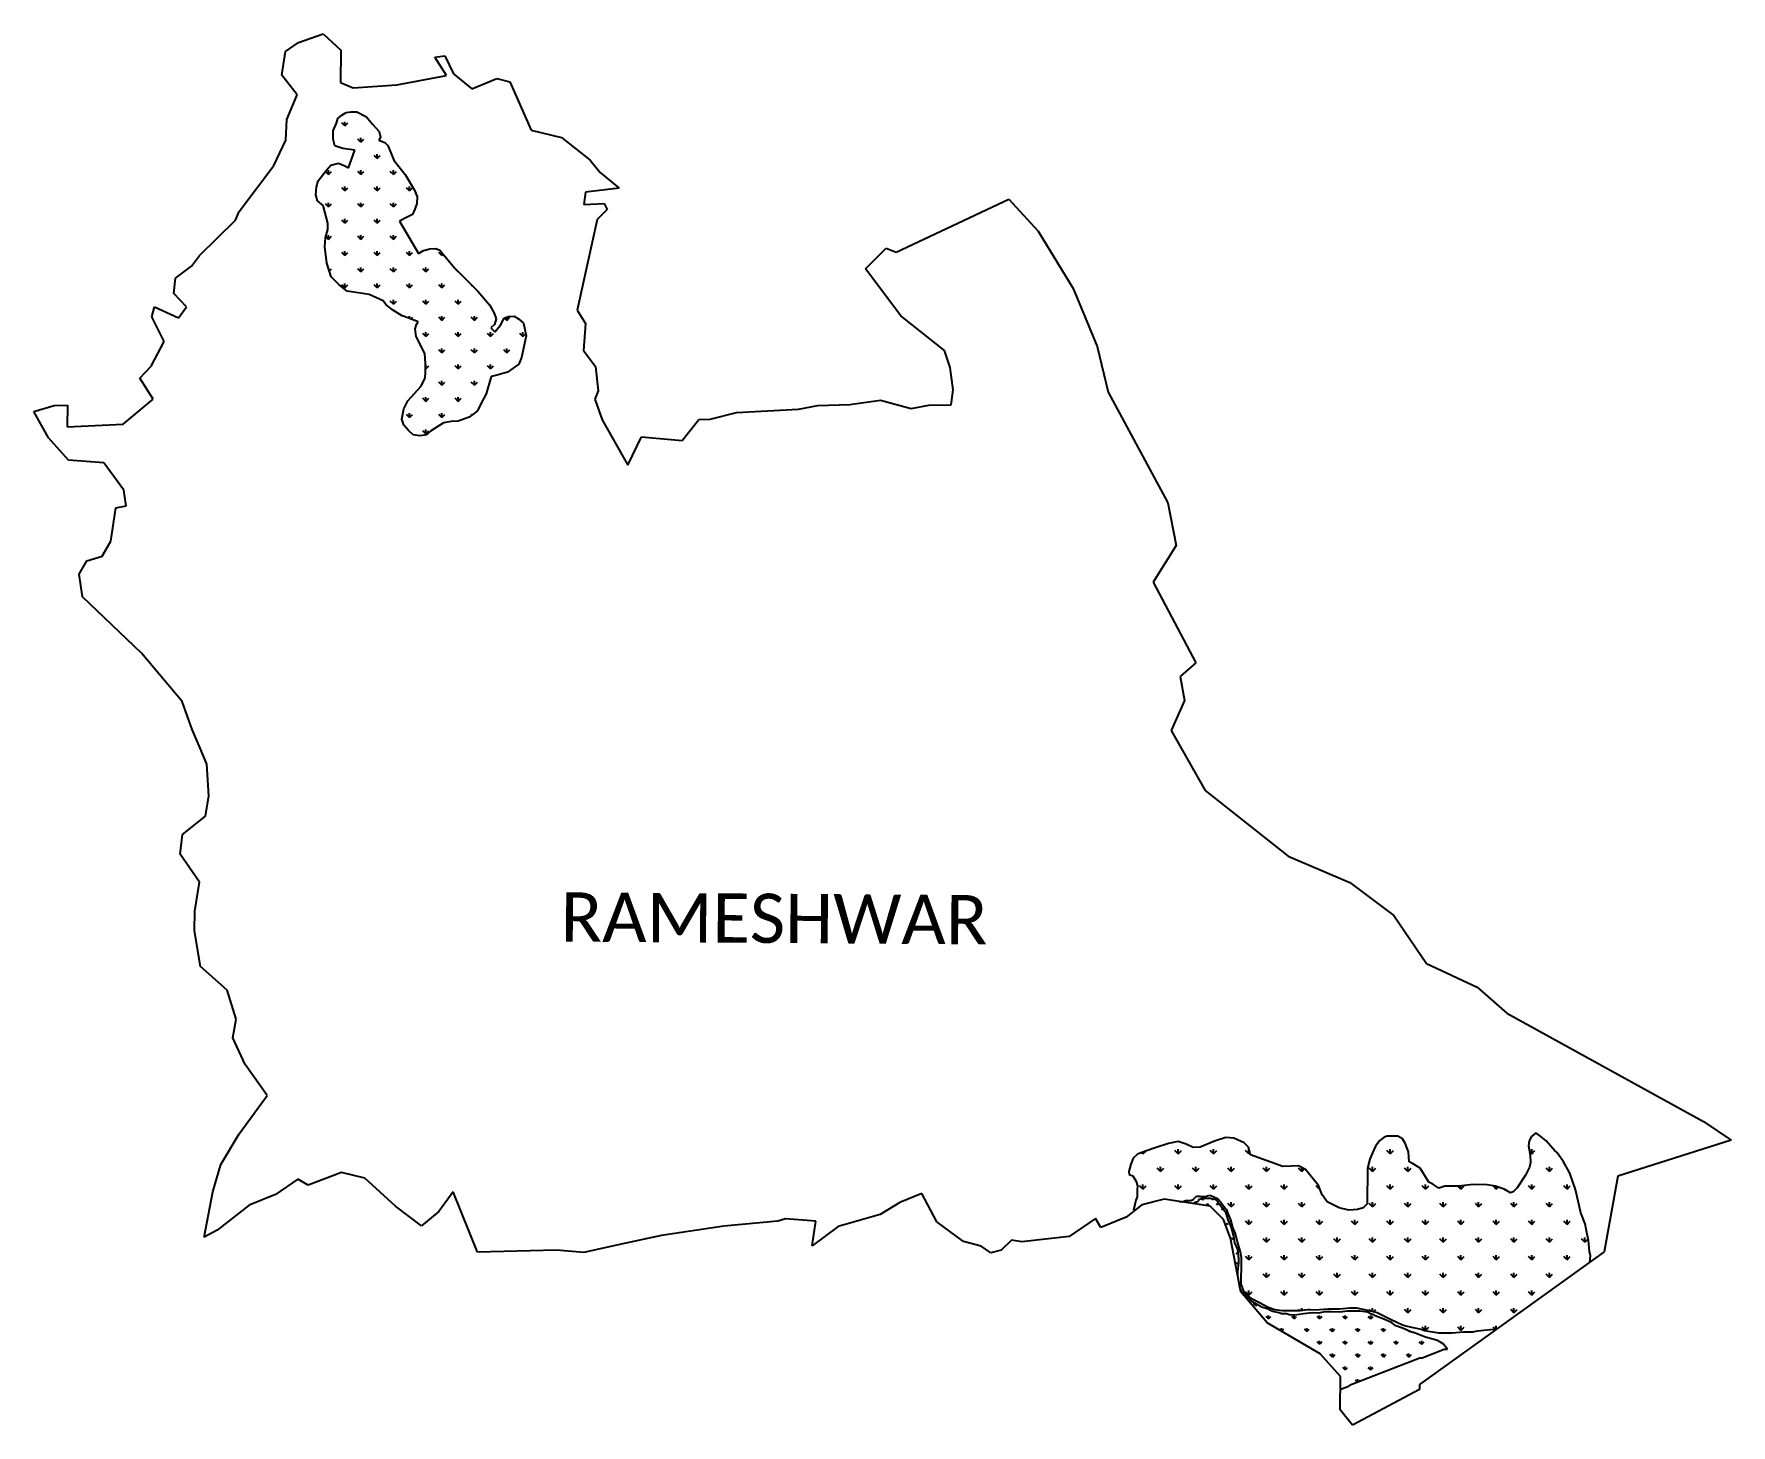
# Model space of a CAD drawing. Header units: metres. Extents: x 319749 to 325959, y 1825850 to 1830940.
import ezdxf

# ---------------------------------------------------------------- set-up
doc = ezdxf.new("R2010")
doc.units = ezdxf.units.M
doc.layers.add('MANGROOVES', color=112, linetype='Continuous')
doc.layers.add('VILLAGE NAME', color=250, linetype='Continuous')
doc.styles.add('MtXpl_Calibri', font='calibri.ttf')

msp = doc.modelspace()

# ---------------------------------------------------------------- texts
at = {"layer": 'VILLAGE NAME', "style": 'MtXpl_Calibri'}
msp.add_text('RAMESHWAR', height=180.34, rotation=359.61391, dxfattribs=at).set_placement((321675.2, 1827619.4))

# ---------------------------------------------------------------- linework, layer by layer
at = {"color": 3}
for p, q in [((320717.4, 1830909.1), (320807.1, 1830940.5)), ((320807.1, 1830940.5), (320872.1, 1830880.8)), ((320655.4, 1830789.3), (320669.5, 1830876.6)), ((320669.5, 1830876.6), (320717.4, 1830909.1)), ((320872.1, 1830880.8), (320870, 1830762.6)), ((321216.2, 1830855.2), (321252.7, 1830859.8)), ((321258.6, 1830788.4), (321216.2, 1830855.2)), ((321252.7, 1830859.8), (321284.1, 1830794.7)), ((321284.1, 1830794.7), (321351.4, 1830739.5)), ((320711.9, 1830717.2), (320655.4, 1830789.3)), ((320870, 1830762.6), (320916.4, 1830743.5)), ((320916.4, 1830743.5), (321076.2, 1830754.3)), ((321076.2, 1830754.3), (321258.6, 1830788.4)), ((321351.4, 1830739.5), (321442.8, 1830777.1)), ((321442.8, 1830777.1), (321489.7, 1830765.5)), ((321489.7, 1830765.5), (321568.3, 1830588.2)), ((320674.4, 1830627.2), (320711.9, 1830717.2)), ((320670.2, 1830551.5), (320674.4, 1830627.2)), ((320627.2, 1830459.3), (320670.2, 1830551.5)), ((321568.3, 1830588.2), (321679.4, 1830561.9)), ((321679.4, 1830561.9), (321784.1, 1830478.1)), ((320499.8, 1830290.3), (320627.2, 1830459.3)), ((321784.1, 1830478.1), (321821.2, 1830432.9)), ((321821.2, 1830432.9), (321890, 1830376.3)), ((321766.8, 1830361.2), (321760.7, 1830316.3)), ((321890, 1830376.3), (321766.8, 1830361.2)), ((321760.7, 1830316.3), (321834.7, 1830320)), ((321846.7, 1830298.1), (321809.5, 1830261.8)), ((321834.7, 1830320), (321846.7, 1830298.1)), ((322903.6, 1830141.5), (323316, 1830336)), ((323316, 1830336), (323423.2, 1830219.3)), ((320355, 1830129.8), (320486, 1830258.7)), ((320486, 1830258.7), (320499.8, 1830290.3)), ((321809.5, 1830261.8), (321736.2, 1829929.4)), ((323423.2, 1830219.3), (323551.3, 1830009.2)), ((320324.8, 1830090.7), (320355, 1830129.8)), ((322791.2, 1830081.1), (322867.5, 1830157)), ((322867.5, 1830157), (322903.6, 1830141.5)), ((320260.2, 1829990.8), (320267.4, 1830046.9)), ((320267.4, 1830046.9), (320324.8, 1830090.7)), ((322921.1, 1829909), (322791.2, 1830081.1)), ((320307.1, 1829942.1), (320260.2, 1829990.8)), ((323551.3, 1830009.2), (323638.9, 1829797.1)), ((320179.9, 1829904.9), (320190, 1829942.3)), ((320190, 1829942.3), (320278.1, 1829902.1)), ((320278.1, 1829902.1), (320307.1, 1829942.1)), ((321736.2, 1829929.4), (321766.5, 1829881.3)), ((320225.4, 1829814.9), (320179.9, 1829904.9)), ((321766.5, 1829881.3), (321760.2, 1829782.3)), ((323080.8, 1829781.7), (322921.1, 1829909)), ((320177.4, 1829724.7), (320225.4, 1829814.9)), ((323638.9, 1829797.1), (323679.5, 1829629.5)), ((321760.2, 1829782.3), (321803.6, 1829723.4)), ((323101.8, 1829720), (323080.8, 1829781.7)), ((320136.1, 1829681.1), (320177.4, 1829724.7)), ((320184.6, 1829603.7), (320136.1, 1829681.1)), ((321803.6, 1829723.4), (321813.5, 1829634.3)), ((323112.3, 1829638.8), (323101.8, 1829720)), ((321813.5, 1829634.3), (321801.1, 1829603.8)), ((323104.9, 1829583.8), (323112.3, 1829638.8)), ((323679.5, 1829629.5), (323898.3, 1829224.6)), ((319748.9, 1829559.5), (319823.2, 1829581.1)), ((319802, 1829462.2), (319748.9, 1829559.5)), ((319823.2, 1829581.1), (319871.6, 1829582.1)), ((319871.6, 1829582.1), (319870.2, 1829503.2)), ((320074.8, 1829512.9), (320184.6, 1829603.7)), ((321801.1, 1829603.8), (321828.5, 1829529)), ((322222.7, 1829530.6), (322319.3, 1829555.4)), ((322319.3, 1829555.4), (322546.9, 1829567.9)), ((322546.9, 1829567.9), (322617.4, 1829580.6)), ((322617.4, 1829580.6), (322733.8, 1829585)), ((322733.8, 1829585), (322846.7, 1829600.3)), ((322846.7, 1829600.3), (322958.4, 1829570.5)), ((322958.4, 1829570.5), (323023.3, 1829581.9)), ((323023.3, 1829581.9), (323104.9, 1829583.8)), ((319870.2, 1829503.2), (320074.8, 1829512.9)), ((321828.5, 1829529), (321922.3, 1829363.1)), ((322120.4, 1829452.7), (322181.1, 1829529.2)), ((322181.1, 1829529.2), (322222.7, 1829530.6)), ((319875.7, 1829381.2), (319802, 1829462.2)), ((321922.3, 1829363.1), (321971.3, 1829466.2)), ((321971.3, 1829466.2), (322120.4, 1829452.7)), ((320004.4, 1829371), (319875.7, 1829381.2)), ((320078, 1829271.2), (320004.4, 1829371)), ((320086.6, 1829213.3), (320078, 1829271.2)), ((320029.7, 1829084.1), (320048.1, 1829206.8)), ((320048.1, 1829206.8), (320086.6, 1829213.3)), ((323898.3, 1829224.6), (323928.4, 1829068.4)), ((319998.2, 1829029.4), (320029.7, 1829084.1)), ((323928.4, 1829068.4), (323843.5, 1828934.8)), ((319914.1, 1828964.3), (319942.3, 1829012.5)), ((319942.3, 1829012.5), (319998.2, 1829029.4)), ((319927.1, 1828880.9), (319914.1, 1828964.3)), ((323843.5, 1828934.8), (324000.6, 1828639.2)), ((320142.5, 1828674.3), (319927.1, 1828880.9)), ((320291.7, 1828497.6), (320142.5, 1828674.3)), ((324000.6, 1828639.2), (323943.1, 1828589.4)), ((323943.1, 1828589.4), (323959.2, 1828501.2)), ((320328.1, 1828395.6), (320291.7, 1828497.6)), ((323959.2, 1828501.2), (323909.7, 1828391.4)), ((320360.2, 1828318.8), (320328.1, 1828395.6)), ((323909.7, 1828391.4), (324034, 1828172.4)), ((320381.2, 1828268.9), (320360.2, 1828318.8)), ((320388.6, 1828153.1), (320381.2, 1828268.9)), ((320376.5, 1828077.9), (320388.6, 1828153.1)), ((324034, 1828172.4), (324338.3, 1827931.7)), ((320292.5, 1828011.4), (320376.5, 1828077.9)), ((320283.9, 1827939.7), (320292.5, 1828011.4)), ((320354.9, 1827836.9), (320283.9, 1827939.7)), ((324338.3, 1827931.7), (324564, 1827835.8)), ((320337.7, 1827730.9), (320354.9, 1827836.9)), ((324564, 1827835.8), (324724.3, 1827714.4)), ((320336, 1827659), (320337.7, 1827730.9)), ((324724.3, 1827714.4), (324843.7, 1827539.1)), ((320358, 1827528.1), (320336, 1827659)), ((320455.5, 1827441.1), (320358, 1827528.1)), ((324843.7, 1827539.1), (325029.2, 1827452)), ((320489, 1827334.9), (320455.5, 1827441.1)), ((325029.2, 1827452), (325138.2, 1827357.5)), ((320476.7, 1827267.2), (320489, 1827334.9)), ((325138.2, 1827357.5), (325858.2, 1826961.5)), ((320521.5, 1827169.4), (320476.7, 1827267.2)), ((320602.2, 1827056.1), (320521.5, 1827169.4)), ((320500, 1826916.3), (320602.2, 1827056.1)), ((325858.2, 1826961.5), (325958.5, 1826892.2)), ((320432.9, 1826804.2), (320500, 1826916.3)), ((325958.5, 1826892.2), (325544.2, 1826760.8)), ((320403.2, 1826704), (320432.9, 1826804.2)), ((320874.6, 1826774.8), (320752.4, 1826727.8)), ((320959.7, 1826753.3), (320874.6, 1826774.8)), ((321071.8, 1826650.8), (320959.7, 1826753.3)), ((325544.2, 1826760.8), (325493.8, 1826483.6)), ((320372.1, 1826537.6), (320403.2, 1826704)), ((320633.3, 1826694.3), (320536.7, 1826654.3)), ((320714.7, 1826750.3), (320633.3, 1826694.3)), ((320752.4, 1826727.8), (320714.7, 1826750.3)), ((321283.1, 1826703.7), (321230.3, 1826632)), ((321372.3, 1826483.3), (321283.1, 1826703.7)), ((322997.8, 1826697.3), (322916.6, 1826664.7)), ((323052.2, 1826594.2), (322997.8, 1826697.3)), ((320536.7, 1826654.3), (320419.2, 1826563.4)), ((321166.5, 1826578.7), (321071.8, 1826650.8)), ((321230.3, 1826632), (321166.5, 1826578.7)), ((322916.6, 1826664.7), (322845.7, 1826620.3)), ((323802.5, 1826655.7), (323744.8, 1826611.4)), ((323884.3, 1826677.2), (323802.5, 1826655.7)), ((324053.1, 1826651.1), (323884.3, 1826677.2)), ((324101.5, 1826602.9), (324053.1, 1826651.1)), ((322273.5, 1826577.9), (322044.6, 1826544)), ((322470.8, 1826595.9), (322273.5, 1826577.9)), ((322499.2, 1826604.7), (322470.8, 1826595.9)), ((322610, 1826596.4), (322499.2, 1826604.7)), ((322596.8, 1826505.5), (322610, 1826596.4)), ((322691.3, 1826577), (322596.8, 1826505.5)), ((322845.7, 1826620.3), (322691.3, 1826577)), ((323150, 1826521.3), (323052.2, 1826594.2)), ((323632.9, 1826605.5), (323536.7, 1826539.6)), ((323652, 1826573.3), (323632.9, 1826605.5)), ((323744.8, 1826611.4), (323652, 1826573.3)), ((324127.3, 1826534.6), (324101.5, 1826602.9)), ((320419.2, 1826563.4), (320372.1, 1826537.6)), ((321897.9, 1826511.9), (321761.3, 1826481.9)), ((322044.6, 1826544), (321897.9, 1826511.9)), ((323214.9, 1826504.7), (323150, 1826521.3)), ((323325.7, 1826527), (323288, 1826489.7)), ((323363.8, 1826520.6), (323325.7, 1826527)), ((323536.7, 1826539.6), (323363.8, 1826520.6)), ((324164.7, 1826337.6), (324127.3, 1826534.6)), ((321660.7, 1826490.4), (321372.3, 1826483.3)), ((321761.3, 1826481.9), (321660.7, 1826490.4)), ((323250, 1826480.2), (323214.9, 1826504.7)), ((323288, 1826489.7), (323250, 1826480.2)), ((325493.8, 1826483.6), (324818.6, 1825998.5)), ((324261.5, 1826224.4), (324164.7, 1826337.6)), ((324454.5, 1826111.4), (324261.5, 1826224.4)), ((324529.3, 1826027.9), (324454.5, 1826111.4)), ((324527.9, 1825905.5), (324529.3, 1826027.9)), ((324819.1, 1825979.8), (324572.8, 1825850.2)), ((324818.6, 1825998.5), (324819.1, 1825979.8)), ((324572.8, 1825850.2), (324527.9, 1825905.5))]:
    msp.add_line(p, q, dxfattribs=at)
at = {"layer": 'MANGROOVES'}
for p, q in [((320844.1, 1830586.2), (320855.9, 1830614)), ((320855.9, 1830614), (320861, 1830630.6)), ((320861, 1830630.6), (320874.9, 1830642.9)), ((320874.9, 1830642.9), (320891.2, 1830653.2)), ((320891.2, 1830653.2), (320908.8, 1830655.6)), ((320908.8, 1830655.6), (320930.9, 1830654.9)), ((320930.9, 1830654.9), (320965.3, 1830636.8)), ((320965.3, 1830636.8), (320988.2, 1830610)), ((320988.2, 1830610), (321011.7, 1830584)), ((320843.3, 1830555.7), (320844.1, 1830586.2)), ((320850, 1830531.2), (320843.3, 1830555.7)), ((321016.4, 1830563.1), (321011, 1830552.2)), ((321011, 1830552.2), (321032.5, 1830542.9)), ((321011.7, 1830584), (321016.4, 1830563.1)), ((321032.5, 1830542.9), (321043.6, 1830531.9)), ((320878.9, 1830520.8), (320850, 1830531.2)), ((320922.4, 1830514.9), (320878.9, 1830520.8)), ((320899.7, 1830450.6), (320922.4, 1830514.9)), ((321043.6, 1830531.9), (321065.3, 1830478.1)), ((320788.4, 1830402.9), (320817.7, 1830440.4)), ((320817.7, 1830440.4), (320834.6, 1830459.8)), ((320834.6, 1830459.8), (320863.4, 1830468.2)), ((320863.4, 1830468.2), (320886, 1830457.6)), ((320886, 1830457.6), (320899.7, 1830450.6)), ((321065.3, 1830478.1), (321106.8, 1830425.8)), ((321106.8, 1830425.8), (321141.4, 1830368.8)), ((320780.6, 1830351.7), (320782.9, 1830381.1)), ((320782.9, 1830381.1), (320788.4, 1830402.9)), ((321141.4, 1830368.8), (321150.9, 1830345)), ((320786.5, 1830329.5), (320780.6, 1830351.7)), ((320806.7, 1830312.8), (320786.5, 1830329.5)), ((320824.2, 1830247.7), (320806.7, 1830312.8)), ((321142.6, 1830299.3), (321134.1, 1830279.5)), ((321149.9, 1830319.6), (321142.6, 1830299.3)), ((321150.9, 1830345), (321149.9, 1830319.6)), ((320823.8, 1830224.6), (320824.2, 1830247.7)), ((321112.1, 1830268.3), (321086.1, 1830255.6)), ((321086.1, 1830255.6), (321156.1, 1830137.2)), ((321134.1, 1830279.5), (321112.1, 1830268.3)), ((320812.8, 1830161.4), (320815.4, 1830196.2)), ((320815.4, 1830196.2), (320823.8, 1830224.6)), ((320820.2, 1830102), (320812.8, 1830161.4)), ((321156.1, 1830137.2), (321174.2, 1830148.5)), ((321174.2, 1830148.5), (321197.9, 1830154.4)), ((321197.9, 1830154.4), (321219.3, 1830155.4)), ((321219.3, 1830155.4), (321234.5, 1830149.2)), ((321234.5, 1830149.2), (321246.3, 1830134.1)), ((321246.3, 1830134.1), (321287.6, 1830084.9)), ((320836.4, 1830051.6), (320820.2, 1830102)), ((320865.9, 1830022.5), (320836.4, 1830051.6)), ((321287.6, 1830084.9), (321373.1, 1829999.1)), ((320894.5, 1829999.1), (320865.9, 1830022.5)), ((320975.2, 1829986.5), (320894.5, 1829999.1)), ((321026.4, 1829963.4), (320975.2, 1829986.5)), ((321373.1, 1829999.1), (321415.5, 1829949.2)), ((321036.8, 1829950.4), (321026.4, 1829963.4)), ((321060.2, 1829931.1), (321036.8, 1829950.4)), ((321095.9, 1829908.6), (321060.2, 1829931.1)), ((321415.5, 1829949.2), (321432.8, 1829918.3)), ((321117.2, 1829901.6), (321095.9, 1829908.6)), ((321154.8, 1829886.8), (321117.2, 1829901.6)), ((321143.9, 1829861.7), (321148.8, 1829877.2)), ((321147.7, 1829833.9), (321143.9, 1829861.7)), ((321148.8, 1829877.2), (321154.8, 1829886.8)), ((321433.7, 1829877.4), (321420.9, 1829864.6)), ((321420.9, 1829864.6), (321435, 1829850)), ((321432.8, 1829918.3), (321440.5, 1829897.7)), ((321440.5, 1829897.7), (321433.7, 1829877.4)), ((321435, 1829850), (321456.1, 1829874.7)), ((321456.1, 1829874.7), (321469.8, 1829900.2)), ((321469.8, 1829900.2), (321484.1, 1829907)), ((321484.1, 1829907), (321505.9, 1829908.3)), ((321505.9, 1829908.3), (321522.1, 1829898)), ((321522.1, 1829898), (321540.5, 1829881.6)), ((321540.5, 1829881.6), (321549.6, 1829836.4)), ((321178.7, 1829770.6), (321147.7, 1829833.9)), ((321549.6, 1829836.4), (321533.4, 1829756.3)), ((321182, 1829735.1), (321178.7, 1829770.6)), ((321181.7, 1829703.1), (321182, 1829735.1)), ((321533.4, 1829756.3), (321522.8, 1829731.8)), ((321164.3, 1829650.4), (321180.5, 1829681)), ((321180.5, 1829681), (321181.7, 1829703.1)), ((321421.5, 1829687.2), (321403.4, 1829624)), ((321438.8, 1829690.4), (321421.5, 1829687.2)), ((321482.1, 1829703.2), (321438.8, 1829690.4)), ((321522.8, 1829731.8), (321482.1, 1829703.2)), ((321117.3, 1829597.5), (321164.3, 1829650.4)), ((321403.4, 1829624), (321385.8, 1829589.6)), ((321094.9, 1829530.9), (321102, 1829568.7)), ((321102, 1829568.7), (321117.3, 1829597.5)), ((321356.5, 1829548.9), (321341.7, 1829538.6)), ((321371.6, 1829561.7), (321356.5, 1829548.9)), ((321385.8, 1829589.6), (321371.6, 1829561.7)), ((321102.5, 1829508.4), (321094.9, 1829530.9)), ((321119.7, 1829489.3), (321102.5, 1829508.4)), ((321136.3, 1829473.9), (321119.7, 1829489.3)), ((321199.7, 1829486.8), (321185.9, 1829473.5)), ((321247.1, 1829517.7), (321199.7, 1829486.8)), ((321274.9, 1829522.3), (321247.1, 1829517.7)), ((321301.6, 1829523.9), (321274.9, 1829522.3)), ((321341.7, 1829538.6), (321301.6, 1829523.9)), ((321160.5, 1829470.4), (321136.3, 1829473.9)), ((321185.9, 1829473.5), (321160.5, 1829470.4)), ((323900.4, 1826880.1), (323854.7, 1826865.9)), ((323935.7, 1826888), (323900.4, 1826880.1)), ((323964.8, 1826878.1), (323935.7, 1826888)), ((323990.5, 1826865.9), (323964.8, 1826878.1)), ((324068.2, 1826888.4), (324015.5, 1826867.2)), ((324109.5, 1826902.3), (324068.2, 1826888.4)), ((324139.4, 1826900.2), (324109.5, 1826902.3)), ((324176.7, 1826883), (324139.4, 1826900.2)), ((324193, 1826866.5), (324176.7, 1826883)), ((324673.1, 1826891.6), (324657.2, 1826870.8)), ((324689.2, 1826903.4), (324673.1, 1826891.6)), ((324699.8, 1826907.4), (324689.2, 1826903.4)), ((324738.7, 1826907.5), (324699.8, 1826907.4)), ((324755.8, 1826898), (324738.7, 1826907.5)), ((324766.1, 1826882.2), (324755.8, 1826898)), ((324777.8, 1826850), (324766.1, 1826882.2)), ((325219.5, 1826889.7), (325217.1, 1826872.5)), ((325228.9, 1826906), (325219.5, 1826889.7)), ((325244.2, 1826919.6), (325228.9, 1826906)), ((325262.1, 1826906.6), (325244.2, 1826919.6)), ((325282.2, 1826890.3), (325262.1, 1826906.6)), ((325314.1, 1826853.7), (325282.2, 1826890.3)), ((323771.3, 1826826.9), (323762.5, 1826805.3)), ((323786.7, 1826841.4), (323771.3, 1826826.9)), ((323816.3, 1826852), (323786.7, 1826841.4)), ((323854.7, 1826865.9), (323816.3, 1826852)), ((324015.5, 1826867.2), (323990.5, 1826865.9)), ((324200.6, 1826838.7), (324193, 1826866.5)), ((324318.2, 1826796.6), (324200.6, 1826838.7)), ((324637, 1826823.5), (324628.1, 1826790.6)), ((324646.5, 1826846.9), (324637, 1826823.5)), ((324657.2, 1826870.8), (324646.5, 1826846.9)), ((324780.2, 1826812.8), (324777.8, 1826850)), ((325217.1, 1826872.5), (325223.9, 1826838.1)), ((325223.9, 1826838.1), (325224.8, 1826810.4)), ((325318.1, 1826849.7), (325314.1, 1826853.7)), ((325326.1, 1826841.5), (325318.1, 1826849.7)), ((325346, 1826813.1), (325326.1, 1826841.5)), ((323762.5, 1826805.3), (323755.5, 1826777.4)), ((323755.5, 1826777.4), (323755.8, 1826766.7)), ((323755.8, 1826766.7), (323769.2, 1826762.1)), ((323769.2, 1826762.1), (323777.4, 1826749.6)), ((324348.9, 1826797.8), (324318.2, 1826796.6)), ((324376.2, 1826799.1), (324348.9, 1826797.8)), ((324401.2, 1826785.4), (324376.2, 1826799.1)), ((324449.5, 1826726.2), (324401.2, 1826785.4)), ((324628.1, 1826790.6), (324626.6, 1826659.3)), ((324793.2, 1826807.1), (324780.2, 1826812.8)), ((324821.5, 1826790.4), (324793.2, 1826807.1)), ((324852.2, 1826739.3), (324821.5, 1826790.4)), ((325206.8, 1826764.2), (325175.3, 1826718)), ((325220.9, 1826794), (325206.8, 1826764.2)), ((325224.8, 1826810.4), (325220.9, 1826794)), ((325365.9, 1826776.7), (325346, 1826813.1)), ((325369.8, 1826768.6), (325365.9, 1826776.7)), ((325389.5, 1826712), (325369.8, 1826768.6)), ((323777.4, 1826749.6), (323780.2, 1826743.8)), ((323780.2, 1826743.8), (323781.8, 1826741.4)), ((323781.8, 1826741.4), (323787.2, 1826726)), ((323785, 1826697.1), (323784.9, 1826685)), ((323785.1, 1826705.2), (323785, 1826697.1)), ((323787.2, 1826726), (323785.1, 1826710.6)), ((323785.1, 1826710.6), (323785.1, 1826705.2)), ((324461.9, 1826692.4), (324449.5, 1826726.2)), ((324480.4, 1826666.5), (324461.9, 1826692.4)), ((324867.8, 1826731.7), (324852.2, 1826739.3)), ((324889, 1826717), (324867.8, 1826731.7)), ((324911.1, 1826723.9), (324889, 1826717)), ((324962.9, 1826724.6), (324911.1, 1826723.9)), ((325013.5, 1826730.2), (324962.9, 1826724.6)), ((325066.6, 1826729.4), (325013.5, 1826730.2)), ((325096.1, 1826723.9), (325066.6, 1826729.4)), ((325128.9, 1826713.5), (325096.1, 1826723.9)), ((325150.9, 1826699.5), (325128.9, 1826713.5)), ((325161, 1826703.5), (325150.9, 1826699.5)), ((325175.3, 1826718), (325161, 1826703.5)), ((325409, 1826627.2), (325389.5, 1826712)), ((323776.6, 1826656.9), (323772.4, 1826636.8)), ((323772.4, 1826636.8), (323776.2, 1826635.5)), ((323780.8, 1826673), (323776.6, 1826656.9)), ((323784.9, 1826685), (323780.8, 1826673)), ((323939.3, 1826668.7), (323950, 1826667.5)), ((323950, 1826667.5), (323962.1, 1826671.5)), ((323962.1, 1826671.5), (323982.3, 1826671.3)), ((323982.3, 1826671.3), (323990.4, 1826675.3)), ((323994.3, 1826663.1), (323990.3, 1826660.5)), ((323990.4, 1826675.3), (323994.5, 1826679.3)), ((324006.5, 1826667.1), (323994.3, 1826663.1)), ((323994.5, 1826679.3), (324002.6, 1826687.3)), ((324002.6, 1826687.3), (324014.7, 1826687.2)), ((324010.5, 1826671.1), (324006.5, 1826667.1)), ((324026.7, 1826679), (324010.5, 1826675.1)), ((324010.5, 1826675.1), (324010.5, 1826671.1)), ((324014.7, 1826687.2), (324018.7, 1826687.1)), ((324018.7, 1826687.1), (324034.8, 1826687)), ((324030.7, 1826679), (324026.7, 1826679)), ((324034.8, 1826678.9), (324030.7, 1826679)), ((324034.8, 1826687), (324051, 1826690.9)), ((324046.9, 1826678.8), (324034.8, 1826678.9)), ((324054.9, 1826678.8), (324046.9, 1826678.8)), ((324051, 1826690.9), (324063.1, 1826686.8)), ((324075, 1826674.6), (324054.9, 1826678.8)), ((324063.1, 1826686.8), (324079.1, 1826678.6)), ((324079, 1826670.5), (324075, 1826674.6)), ((324083, 1826662.4), (324079, 1826670.5)), ((324079.1, 1826678.6), (324091.1, 1826666.4)), ((324095, 1826646.2), (324083, 1826662.4)), ((324091.1, 1826666.4), (324103.1, 1826650.1)), ((324110.9, 1826625.9), (324095, 1826646.2)), ((324103.1, 1826650.1), (324107, 1826642)), ((324107, 1826642), (324111.1, 1826642)), ((324111.1, 1826642), (324115, 1826629.9)), ((324115, 1826629.9), (324126.8, 1826601.6)), ((324524.3, 1826645.6), (324480.4, 1826666.5)), ((324560.5, 1826636.3), (324524.3, 1826645.6)), ((324592, 1826639), (324560.5, 1826636.3)), ((324612.6, 1826644.8), (324592, 1826639)), ((324626.6, 1826659.3), (324612.6, 1826644.8)), ((324118.8, 1826601.6), (324110.9, 1826625.9)), ((324130.6, 1826573.3), (324118.8, 1826601.6)), ((324126.8, 1826601.6), (324134.7, 1826573.3)), ((324138.5, 1826545), (324130.6, 1826573.3)), ((324134.7, 1826573.3), (324142.6, 1826553)), ((325424.7, 1826586.7), (325409, 1826627.2)), ((325428.6, 1826566.5), (325424.7, 1826586.7)), ((324142.3, 1826516.8), (324138.5, 1826545)), ((324154.1, 1826492.5), (324142.3, 1826516.8)), ((324142.6, 1826553), (324154.3, 1826512.6)), ((324154.3, 1826512.6), (324162.1, 1826484.3)), ((325436.3, 1826526.1), (325428.6, 1826566.5)), ((325440, 1826485.8), (325436.3, 1826526.1)), ((324153.5, 1826411.8), (324157.8, 1826444.1)), ((324157.9, 1826460.2), (324154.1, 1826492.5)), ((324157.8, 1826444.1), (324157.9, 1826460.2)), ((324162.1, 1826484.3), (324166, 1826464.2)), ((324165.8, 1826444), (324165.7, 1826423.8)), ((324166, 1826464.2), (324165.8, 1826444)), ((325443.9, 1826469.6), (325440, 1826485.8)), ((325441.8, 1826446.2), (325443.9, 1826469.6)), ((324153.3, 1826395.7), (324153.5, 1826411.8)), ((324157.2, 1826375.5), (324153.3, 1826395.7)), ((324165.4, 1826391.6), (324165.2, 1826367.4)), ((324165.7, 1826423.8), (324165.4, 1826391.6)), ((324161.1, 1826355.3), (324157.2, 1826375.5)), ((324169, 1826335.1), (324161.1, 1826355.3)), ((324165.2, 1826367.4), (324173.1, 1826343.1)), ((324189, 1826318.8), (324169, 1826335.1)), ((324173.1, 1826343.1), (324185, 1826326.9)), ((324185, 1826326.9), (324201, 1826314.7)), ((324205, 1826302.6), (324189, 1826318.8)), ((324201, 1826314.7), (324233.2, 1826298.3)), ((324241.1, 1826282.1), (324205, 1826302.6)), ((324233.2, 1826298.3), (324265.3, 1826281.9)), ((324265.2, 1826273.8), (324241.1, 1826282.1)), ((324273.2, 1826269.7), (324265.2, 1826273.8)), ((324265.3, 1826281.9), (324289.4, 1826273.6)), ((324281.3, 1826265.6), (324273.2, 1826269.7)), ((324305.4, 1826261.4), (324281.3, 1826265.6)), ((324289.4, 1826273.6), (324317.6, 1826269.4)), ((324313.4, 1826257.3), (324305.4, 1826261.4)), ((324333.6, 1826257.1), (324313.4, 1826257.3)), ((324317.6, 1826269.4), (324337.7, 1826269.2)), ((324341.6, 1826253), (324333.6, 1826257.1)), ((324337.7, 1826269.2), (324349.8, 1826269.1)), ((324349.8, 1826269.1), (324361.9, 1826269)), ((324394.1, 1826256.6), (324361.8, 1826252.9)), ((324361.9, 1826269), (324374, 1826268.9)), ((324374, 1826268.9), (324382.1, 1826268.8)), ((324382.1, 1826268.8), (324410.3, 1826272.6)), ((324426.3, 1826260.4), (324394.1, 1826256.6)), ((324410.3, 1826272.6), (324418.4, 1826272.6)), ((324418.4, 1826272.6), (324438.5, 1826272.4)), ((324450.5, 1826260.2), (324426.3, 1826260.4)), ((324438.5, 1826272.4), (324482.9, 1826276)), ((324470.7, 1826264.1), (324450.5, 1826260.2)), ((324494.9, 1826263.9), (324470.7, 1826264.1)), ((324482.9, 1826276), (324527.2, 1826275.7)), ((324527.1, 1826263.6), (324494.9, 1826263.9)), ((324555.4, 1826267.4), (324527.1, 1826263.6)), ((324527.2, 1826275.7), (324563.6, 1826279.4)), ((324579.6, 1826267.2), (324555.4, 1826267.4)), ((324563.6, 1826279.4), (324587.7, 1826279.2)), ((324599.7, 1826267), (324579.6, 1826267.2)), ((324587.7, 1826279.2), (324628, 1826270.8)), ((324627.9, 1826262.7), (324599.7, 1826267)), ((324644, 1826254.5), (324627.9, 1826262.7)), ((324628, 1826270.8), (324664.2, 1826262.4)), ((324664.2, 1826262.4), (324712.4, 1826237.9)), ((324345.6, 1826253), (324341.6, 1826253)), ((324361.8, 1826252.9), (324345.6, 1826253)), ((324648, 1826254.5), (324644, 1826254.5)), ((324656, 1826250.4), (324648, 1826254.5)), ((324688.2, 1826238.1), (324656, 1826250.4)), ((324716.3, 1826225.7), (324688.2, 1826238.1)), ((324712.4, 1826237.9), (324756.5, 1826217.3)), ((324732.3, 1826213.5), (324716.3, 1826225.7)), ((324756.4, 1826205.2), (324732.3, 1826213.5)), ((324764.5, 1826201.1), (324756.4, 1826205.2)), ((324756.5, 1826217.3), (324768.6, 1826213.2)), ((324784.5, 1826192.9), (324764.5, 1826201.1)), ((324768.6, 1826213.2), (324788.7, 1826209)), ((324788.7, 1826209), (324824.9, 1826200.6)), ((324824.9, 1826200.6), (324837, 1826196.5)), ((324837, 1826196.5), (324889.3, 1826188)), ((325014.3, 1826191), (325030.5, 1826194.9)), ((325030.5, 1826194.9), (325101.5, 1826201.8)), ((324792.6, 1826188.8), (324784.5, 1826192.9)), ((324796.6, 1826188.8), (324792.6, 1826188.8)), ((324840.8, 1826172.3), (324796.6, 1826188.8)), ((324885, 1826159.8), (324840.8, 1826172.3)), ((324905.1, 1826147.5), (324885, 1826159.8)), ((324889.3, 1826188), (324937.7, 1826187.6)), ((324921.1, 1826127.3), (324905.1, 1826147.5)), ((324937.7, 1826187.6), (324978, 1826191.3)), ((324978, 1826191.3), (325010.3, 1826191)), ((325010.3, 1826191), (325014.3, 1826191)), ((324674.4, 1826040.6), (324820, 1826095.8)), ((324820, 1826095.8), (324828.1, 1826095.8)), ((324828.1, 1826095.8), (324909, 1826127.4)), ((324909, 1826127.4), (324921.1, 1826127.3)), ((324565.2, 1825997.2), (324674.4, 1826040.6)), ((324528.7, 1825979.8), (324561.2, 1825993.2)), ((324561.2, 1825993.2), (324565.2, 1825997.2))]:
    msp.add_line(p, q, dxfattribs=at)
at = {"layer": 'MANGROOVES', "linetype": 'Continuous'}
for p, q in [((320886.1, 1830603.7), (320875, 1830614.8)), ((320886.1, 1830603.7), (320886.1, 1830619.4)), ((320886.1, 1830603.7), (320897.2, 1830614.8)), ((320945.4, 1830544.4), (320934.3, 1830555.5)), ((320945.4, 1830544.4), (320945.4, 1830560.1)), ((320945.4, 1830544.4), (320956.5, 1830555.5)), ((321004.6, 1830485.1), (320993.5, 1830496.2)), ((321004.6, 1830485.1), (321004.6, 1830500.8)), ((321004.6, 1830485.1), (321015.8, 1830496.2)), ((320826.8, 1830425.8), (320815.7, 1830437)), ((320826.8, 1830425.8), (320826.8, 1830441.6)), ((320826.8, 1830425.8), (320837.9, 1830437)), ((320945.4, 1830425.8), (320934.3, 1830437)), ((320945.4, 1830425.8), (320945.4, 1830441.6)), ((320945.4, 1830425.8), (320956.5, 1830437)), ((321063.9, 1830425.8), (321052.8, 1830437)), ((321063.9, 1830425.8), (321063.9, 1830441.6)), ((321063.9, 1830425.8), (321075, 1830437)), ((320886.1, 1830366.6), (320875, 1830377.7)), ((320886.1, 1830366.6), (320886.1, 1830382.3)), ((320886.1, 1830366.6), (320897.2, 1830377.7)), ((321004.6, 1830366.6), (320993.5, 1830377.7)), ((321004.6, 1830366.6), (321004.6, 1830382.3)), ((321004.6, 1830366.6), (321015.8, 1830377.7)), ((321123.2, 1830366.6), (321112.1, 1830377.7)), ((321123.2, 1830366.6), (321123.2, 1830382.3)), ((321123.2, 1830366.6), (321134.3, 1830377.7)), ((320826.8, 1830307.3), (320815.7, 1830318.4)), ((320826.8, 1830307.3), (320826.8, 1830323)), ((320826.8, 1830307.3), (320837.9, 1830318.4)), ((320945.4, 1830307.3), (320934.3, 1830318.4)), ((320945.4, 1830307.3), (320945.4, 1830323)), ((320945.4, 1830307.3), (320956.5, 1830318.4)), ((321063.9, 1830307.3), (321052.8, 1830318.4)), ((321063.9, 1830307.3), (321063.9, 1830323)), ((321063.9, 1830307.3), (321075, 1830318.4)), ((320886.1, 1830248), (320875, 1830259.2)), ((320886.1, 1830248), (320886.1, 1830263.8)), ((320886.1, 1830248), (320897.2, 1830259.2)), ((321004.6, 1830248), (320993.5, 1830259.2)), ((321004.6, 1830248), (321004.6, 1830263.8)), ((321004.6, 1830248), (321015.8, 1830259.2)), ((320826.8, 1830188.8), (320816.3, 1830199.3)), ((320826.8, 1830188.8), (320826.8, 1830204.5)), ((320826.8, 1830188.8), (320837.9, 1830199.9)), ((320945.4, 1830188.8), (320934.3, 1830199.9)), ((320945.4, 1830188.8), (320945.4, 1830204.5)), ((320945.4, 1830188.8), (320956.5, 1830199.9)), ((321063.9, 1830188.8), (321052.8, 1830199.9)), ((321063.9, 1830188.8), (321063.9, 1830204.5)), ((321063.9, 1830188.8), (321075, 1830199.9)), ((320886.1, 1830129.5), (320875, 1830140.6)), ((320886.1, 1830129.5), (320886.1, 1830145.2)), ((320886.1, 1830129.5), (320897.2, 1830140.6)), ((321004.6, 1830129.5), (320993.5, 1830140.6)), ((321004.6, 1830129.5), (321004.6, 1830145.2)), ((321004.6, 1830129.5), (321015.8, 1830140.6)), ((321123.2, 1830129.5), (321112.1, 1830140.6)), ((321123.2, 1830129.5), (321123.2, 1830145.2)), ((321123.2, 1830129.5), (321134.3, 1830140.6)), ((321241.7, 1830129.5), (321230.6, 1830140.6)), ((321241.7, 1830129.5), (321241.7, 1830140)), ((321241.7, 1830129.5), (321246.3, 1830134.1)), ((320826.8, 1830081.4), (320826.8, 1830085.9)), ((320829.5, 1830072.9), (320837.9, 1830081.3)), ((320945.4, 1830070.2), (320934.3, 1830081.3)), ((320945.4, 1830070.2), (320945.4, 1830085.9)), ((320945.4, 1830070.2), (320956.5, 1830081.3)), ((321063.9, 1830070.2), (321052.8, 1830081.3)), ((321063.9, 1830070.2), (321063.9, 1830085.9)), ((321063.9, 1830070.2), (321075, 1830081.3)), ((321182.5, 1830070.2), (321171.3, 1830081.3)), ((321182.5, 1830070.2), (321182.5, 1830085.9)), ((321182.5, 1830070.2), (321193.6, 1830081.3)), ((321301, 1830070.2), (321289.9, 1830081.3)), ((321301, 1830070.2), (321301, 1830071.5)), ((321301, 1830070.2), (321301.6, 1830070.8)), ((320886.1, 1830011), (320875, 1830022.1)), ((320886.1, 1830011), (320886.1, 1830026.7)), ((320886.1, 1830011), (320897.2, 1830022.1)), ((321004.6, 1830011), (320993.5, 1830022.1)), ((321004.6, 1830011), (321004.6, 1830026.7)), ((321004.6, 1830011), (321015.8, 1830022.1)), ((321123.2, 1830011), (321112.1, 1830022.1)), ((321123.2, 1830011), (321123.2, 1830026.7)), ((321123.2, 1830011), (321134.3, 1830022.1)), ((321241.7, 1830011), (321230.6, 1830022.1)), ((321241.7, 1830011), (321241.7, 1830026.7)), ((321241.7, 1830011), (321252.8, 1830022.1)), ((321360.3, 1830011), (321349.1, 1830022.1)), ((321360.3, 1830011), (321360.3, 1830012)), ((321360.3, 1830011), (321360.8, 1830011.5)), ((321063.9, 1829951.7), (321052.8, 1829962.8)), ((321063.9, 1829951.7), (321063.9, 1829967.4)), ((321063.9, 1829951.7), (321075, 1829962.8)), ((321182.5, 1829951.7), (321171.3, 1829962.8)), ((321182.5, 1829951.7), (321182.5, 1829967.4)), ((321182.5, 1829951.7), (321193.6, 1829962.8)), ((321301, 1829951.7), (321289.9, 1829962.8)), ((321301, 1829951.7), (321301, 1829967.4)), ((321301, 1829951.7), (321312.1, 1829962.8)), ((321112.5, 1829903.2), (321112.1, 1829903.5)), ((321123.2, 1829899.2), (321123.2, 1829908.1)), ((321128.1, 1829897.3), (321134.3, 1829903.5)), ((321241.7, 1829892.4), (321230.6, 1829903.5)), ((321241.7, 1829892.4), (321241.7, 1829908.1)), ((321241.7, 1829892.4), (321252.8, 1829903.5)), ((321360.3, 1829892.4), (321349.1, 1829903.5)), ((321360.3, 1829892.4), (321360.3, 1829908.1)), ((321360.3, 1829892.4), (321371.4, 1829903.5)), ((321478.8, 1829892.4), (321470.6, 1829900.6)), ((321478.8, 1829892.4), (321478.8, 1829904.5)), ((321478.8, 1829892.4), (321489.9, 1829903.5)), ((321182.5, 1829833.2), (321171.3, 1829844.3)), ((321182.5, 1829833.2), (321182.5, 1829848.9)), ((321182.5, 1829833.2), (321193.6, 1829844.3)), ((321301, 1829833.2), (321289.9, 1829844.3)), ((321301, 1829833.2), (321301, 1829848.9)), ((321301, 1829833.2), (321312.1, 1829844.3)), ((321419.5, 1829833.2), (321408.4, 1829844.3)), ((321419.5, 1829833.2), (321419.5, 1829848.9)), ((321419.5, 1829833.2), (321430.6, 1829844.3)), ((321538.1, 1829833.2), (321527, 1829844.3)), ((321538.1, 1829833.2), (321538.1, 1829848.9)), ((321538.1, 1829833.2), (321548.2, 1829843.3)), ((321241.7, 1829773.9), (321230.6, 1829785)), ((321241.7, 1829773.9), (321241.7, 1829789.6)), ((321241.7, 1829773.9), (321252.8, 1829785)), ((321360.3, 1829773.9), (321349.1, 1829785)), ((321360.3, 1829773.9), (321360.3, 1829789.6)), ((321360.3, 1829773.9), (321371.4, 1829785)), ((321478.8, 1829773.9), (321467.7, 1829785)), ((321478.8, 1829773.9), (321478.8, 1829789.6)), ((321478.8, 1829773.9), (321489.9, 1829785)), ((321182.5, 1829714.6), (321181.8, 1829715.2)), ((321182.5, 1829714.6), (321182.5, 1829730.3)), ((321182.5, 1829714.6), (321193.6, 1829725.7)), ((321301, 1829714.6), (321289.9, 1829725.7)), ((321301, 1829714.6), (321301, 1829730.3)), ((321301, 1829714.6), (321312.1, 1829725.7)), ((321419.5, 1829714.6), (321408.4, 1829725.7)), ((321419.5, 1829714.6), (321419.5, 1829730.3)), ((321419.5, 1829714.6), (321430.6, 1829725.7)), ((321182.5, 1829596.1), (321182.5, 1829611.8)), ((321241.7, 1829655.3), (321230.6, 1829666.5)), ((321241.7, 1829655.3), (321241.7, 1829671.1)), ((321241.7, 1829655.3), (321252.8, 1829666.5)), ((321301, 1829596.1), (321301, 1829611.8)), ((321360.3, 1829655.3), (321349.1, 1829666.5)), ((321360.3, 1829655.3), (321360.3, 1829671.1)), ((321360.3, 1829655.3), (321371.4, 1829666.5)), ((321123.2, 1829536.8), (321112.1, 1829547.9)), ((321123.2, 1829536.8), (321123.2, 1829552.5)), ((321123.2, 1829536.8), (321134.3, 1829547.9)), ((321182.5, 1829596.1), (321171.3, 1829607.2)), ((321182.5, 1829596.1), (321193.6, 1829607.2)), ((321241.7, 1829536.8), (321230.6, 1829547.9)), ((321241.7, 1829536.8), (321241.7, 1829552.5)), ((321241.7, 1829536.8), (321252.8, 1829547.9)), ((321301, 1829596.1), (321289.9, 1829607.2)), ((321301, 1829596.1), (321312.1, 1829607.2)), ((321351.6, 1829545.5), (321349.1, 1829547.9)), ((321360.3, 1829552.1), (321360.3, 1829552.5)), ((321182.5, 1829477.5), (321171.3, 1829488.6)), ((321182.5, 1829477.5), (321182.5, 1829493.2)), ((321182.5, 1829477.5), (321193.6, 1829488.6)), ((323806.5, 1826842.7), (323802.3, 1826847)), ((323806.5, 1826842.7), (323815.4, 1826851.7)), ((323806.5, 1826842.7), (323806.5, 1826848.5)), ((323935.8, 1826842.7), (323923.7, 1826854.8)), ((323935.8, 1826842.7), (323935.8, 1826859.9)), ((323935.8, 1826842.7), (323947.9, 1826854.8)), ((324065.1, 1826842.7), (324053, 1826854.8)), ((324065.1, 1826842.7), (324065.1, 1826859.9)), ((324065.1, 1826842.7), (324077.2, 1826854.8)), ((324194.4, 1826842.7), (324182.3, 1826854.8)), ((324194.4, 1826842.7), (324194.4, 1826859.9)), ((324194.4, 1826842.7), (324198.4, 1826846.7)), ((324711.7, 1826842.7), (324699.6, 1826854.8)), ((324711.7, 1826842.7), (324711.7, 1826859.9)), ((324711.7, 1826842.7), (324723.8, 1826854.8)), ((325229, 1826842.7), (325221.5, 1826850.2)), ((325229, 1826842.7), (325229, 1826859.9)), ((325229, 1826842.7), (325241.1, 1826854.8)), ((323871.1, 1826778.1), (323859, 1826790.2)), ((323871.1, 1826778.1), (323871.1, 1826795.2)), ((323871.1, 1826778.1), (323883.3, 1826790.2)), ((324000.5, 1826778.1), (323988.3, 1826790.2)), ((324000.5, 1826778.1), (324000.5, 1826795.2)), ((324000.5, 1826778.1), (324012.6, 1826790.2)), ((324129.8, 1826778.1), (324117.6, 1826790.2)), ((324129.8, 1826778.1), (324129.8, 1826795.2)), ((324129.8, 1826778.1), (324141.9, 1826790.2)), ((324259.1, 1826778.1), (324247, 1826790.2)), ((324259.1, 1826778.1), (324259.1, 1826795.2)), ((324259.1, 1826778.1), (324271.2, 1826790.2)), ((324388.4, 1826778.1), (324376.3, 1826790.2)), ((324388.4, 1826778.1), (324388.4, 1826792.4)), ((324388.4, 1826778.1), (324397.7, 1826787.3)), ((324647, 1826778.1), (324634.9, 1826790.2)), ((324647, 1826778.1), (324647, 1826795.2)), ((324647, 1826778.1), (324659.2, 1826790.2)), ((324776.4, 1826778.1), (324764.2, 1826790.2)), ((324776.4, 1826778.1), (324776.4, 1826795.2)), ((324776.4, 1826778.1), (324788.5, 1826790.2)), ((325293.6, 1826778.1), (325281.5, 1826790.2)), ((325293.6, 1826778.1), (325293.6, 1826795.2)), ((325293.6, 1826778.1), (325305.7, 1826790.2)), ((323806.5, 1826713.4), (323794.4, 1826725.5)), ((323806.5, 1826713.4), (323806.5, 1826730.6)), ((323806.5, 1826713.4), (323818.6, 1826725.5)), ((323935.8, 1826713.4), (323923.7, 1826725.5)), ((323935.8, 1826713.4), (323935.8, 1826730.6)), ((323935.8, 1826713.4), (323947.9, 1826725.5)), ((324065.1, 1826713.4), (324053, 1826725.5)), ((324065.1, 1826713.4), (324065.1, 1826730.6)), ((324065.1, 1826713.4), (324077.2, 1826725.5)), ((324194.4, 1826713.4), (324182.3, 1826725.5)), ((324194.4, 1826713.4), (324194.4, 1826730.6)), ((324194.4, 1826713.4), (324206.6, 1826725.5)), ((324323.7, 1826713.4), (324311.6, 1826725.5)), ((324323.7, 1826713.4), (324323.7, 1826730.6)), ((324323.7, 1826713.4), (324335.9, 1826725.5)), ((324453.1, 1826713.4), (324440.9, 1826725.5)), ((324453.1, 1826713.4), (324453.1, 1826716.4)), ((324453.1, 1826713.4), (324453.9, 1826714.2)), ((324711.7, 1826713.4), (324699.6, 1826725.5)), ((324711.7, 1826713.4), (324711.7, 1826730.6)), ((324711.7, 1826713.4), (324723.8, 1826725.5)), ((324841, 1826713.4), (324828.9, 1826725.5)), ((324841, 1826713.4), (324841, 1826730.6)), ((324841, 1826713.4), (324853.1, 1826725.5)), ((324970.3, 1826713.4), (324959.2, 1826724.6)), ((324970.3, 1826713.4), (324982.4, 1826725.5)), ((324970.3, 1826713.4), (324970.3, 1826725.4)), ((325099.6, 1826713.4), (325087.6, 1826725.5)), ((325099.6, 1826713.4), (325099.6, 1826722.8)), ((325099.6, 1826713.4), (325106.7, 1826720.5)), ((325229, 1826713.4), (325216.8, 1826725.5)), ((325229, 1826713.4), (325229, 1826730.6)), ((325229, 1826713.4), (325241.1, 1826725.5)), ((325358.3, 1826713.4), (325346.1, 1826725.5)), ((325358.3, 1826713.4), (325358.3, 1826730.6)), ((325358.3, 1826713.4), (325370.4, 1826725.5)), ((324005, 1826658.5), (324004.3, 1826659.3)), ((324007.6, 1826658.1), (324007.6, 1826660.7)), ((324009.6, 1826657.8), (324011, 1826659.3)), ((324025.6, 1826673.9), (324022.2, 1826677.3)), ((324025.6, 1826673.9), (324025.6, 1826678.7)), ((324025.6, 1826673.9), (324029, 1826677.3)), ((324043.6, 1826655.9), (324040.2, 1826659.3)), ((324043.6, 1826655.9), (324043.6, 1826660.7)), ((324043.6, 1826655.9), (324046.9, 1826659.3)), ((324061.5, 1826673.9), (324058.2, 1826677.3)), ((324061.5, 1826673.9), (324061.5, 1826677.4)), ((324061.5, 1826673.9), (324064.4, 1826676.8)), ((324063.9, 1826640.4), (324064.9, 1826641.3)), ((324079.5, 1826655.9), (324076.1, 1826659.3)), ((324079.5, 1826655.9), (324079.5, 1826660.7)), ((324079.5, 1826655.9), (324082.9, 1826659.3)), ((324097.4, 1826638), (324094.1, 1826641.3)), ((324097.4, 1826638), (324097.4, 1826642.7)), ((324097.4, 1826638), (324099.7, 1826640.2)), ((324129.8, 1826648.8), (324117.6, 1826660.9)), ((324129.8, 1826648.8), (324129.8, 1826665.9)), ((324129.8, 1826648.8), (324141.9, 1826660.9)), ((324259.1, 1826648.8), (324247, 1826660.9)), ((324259.1, 1826648.8), (324259.1, 1826665.9)), ((324259.1, 1826648.8), (324271.2, 1826660.9)), ((324388.4, 1826648.8), (324376.3, 1826660.9)), ((324388.4, 1826648.8), (324388.4, 1826665.9)), ((324388.4, 1826648.8), (324400.5, 1826660.9)), ((324647, 1826648.8), (324634.9, 1826660.9)), ((324647, 1826648.8), (324647, 1826665.9)), ((324647, 1826648.8), (324659.2, 1826660.9)), ((324776.4, 1826648.8), (324764.2, 1826660.9)), ((324776.4, 1826648.8), (324776.4, 1826665.9)), ((324776.4, 1826648.8), (324788.5, 1826660.9)), ((324905.7, 1826648.8), (324893.5, 1826660.9)), ((324905.7, 1826648.8), (324905.7, 1826665.9)), ((324905.7, 1826648.8), (324917.8, 1826660.9)), ((325035, 1826648.8), (325022.9, 1826660.9)), ((325035, 1826648.8), (325035, 1826665.9)), ((325035, 1826648.8), (325047.1, 1826660.9)), ((325164.3, 1826648.8), (325152.2, 1826660.9)), ((325164.3, 1826648.8), (325164.3, 1826665.9)), ((325164.3, 1826648.8), (325176.4, 1826660.9)), ((325293.6, 1826648.8), (325281.5, 1826660.9)), ((325293.6, 1826648.8), (325293.6, 1826665.9)), ((325293.6, 1826648.8), (325305.7, 1826660.9)), ((324081.9, 1826622.4), (324082.9, 1826623.4)), ((324099.9, 1826604.5), (324100.8, 1826605.4)), ((324115.4, 1826584.1), (324112, 1826587.5)), ((324115.4, 1826584.1), (324115.4, 1826588.9)), ((324115.4, 1826584.1), (324118.8, 1826587.5)), ((324132.3, 1826567.2), (324130, 1826569.5)), ((324194.4, 1826584.1), (324182.3, 1826596.2)), ((324194.4, 1826584.1), (324194.4, 1826601.2)), ((324194.4, 1826584.1), (324206.6, 1826596.2)), ((324323.7, 1826584.1), (324311.6, 1826596.2)), ((324323.7, 1826584.1), (324323.7, 1826601.2)), ((324323.7, 1826584.1), (324335.9, 1826596.2)), ((324453.1, 1826584.1), (324440.9, 1826596.2)), ((324453.1, 1826584.1), (324453.1, 1826601.2)), ((324453.1, 1826584.1), (324465.2, 1826596.2)), ((324582.4, 1826584.1), (324570.3, 1826596.2)), ((324582.4, 1826584.1), (324582.4, 1826601.2)), ((324582.4, 1826584.1), (324594.5, 1826596.2)), ((324711.7, 1826584.1), (324699.6, 1826596.2)), ((324711.7, 1826584.1), (324711.7, 1826601.2)), ((324711.7, 1826584.1), (324723.8, 1826596.2)), ((324841, 1826584.1), (324828.9, 1826596.2)), ((324841, 1826584.1), (324841, 1826601.2)), ((324841, 1826584.1), (324853.1, 1826596.2)), ((324970.3, 1826584.1), (324958.2, 1826596.2)), ((324970.3, 1826584.1), (324970.3, 1826601.2)), ((324970.3, 1826584.1), (324982.4, 1826596.2)), ((325099.6, 1826584.1), (325087.5, 1826596.2)), ((325099.6, 1826584.1), (325099.6, 1826601.2)), ((325099.6, 1826584.1), (325111.8, 1826596.2)), ((325229, 1826584.1), (325216.8, 1826596.2)), ((325229, 1826584.1), (325229, 1826601.2)), ((325229, 1826584.1), (325241.1, 1826596.2)), ((325358.3, 1826584.1), (325346.1, 1826596.2)), ((325358.3, 1826584.1), (325358.3, 1826601.2)), ((325358.3, 1826584.1), (325370.4, 1826596.2)), ((324133.4, 1826530.2), (324130, 1826533.6)), ((324133.4, 1826530.2), (324133.4, 1826535)), ((324133.4, 1826530.2), (324136.7, 1826533.6)), ((324259.1, 1826519.4), (324247, 1826531.6)), ((324259.1, 1826519.4), (324259.1, 1826536.6)), ((324259.1, 1826519.4), (324271.2, 1826531.6)), ((324388.4, 1826519.4), (324376.3, 1826531.6)), ((324388.4, 1826519.4), (324388.4, 1826536.6)), ((324388.4, 1826519.4), (324400.5, 1826531.6)), ((324517.7, 1826519.4), (324505.6, 1826531.6)), ((324517.7, 1826519.4), (324517.7, 1826536.6)), ((324517.7, 1826519.4), (324529.8, 1826531.6)), ((324647, 1826519.4), (324634.9, 1826531.6)), ((324647, 1826519.4), (324647, 1826536.6)), ((324647, 1826519.4), (324659.2, 1826531.6)), ((324776.4, 1826519.4), (324764.2, 1826531.6)), ((324776.4, 1826519.4), (324776.4, 1826536.6)), ((324776.4, 1826519.4), (324788.5, 1826531.6)), ((324905.7, 1826519.4), (324893.5, 1826531.6)), ((324905.7, 1826519.4), (324905.7, 1826536.6)), ((324905.7, 1826519.4), (324917.8, 1826531.6)), ((325035, 1826519.4), (325022.9, 1826531.6)), ((325035, 1826519.4), (325035, 1826536.6)), ((325035, 1826519.4), (325047.1, 1826531.6)), ((325164.3, 1826519.4), (325152.2, 1826531.6)), ((325164.3, 1826519.4), (325164.3, 1826536.6)), ((325164.3, 1826519.4), (325176.4, 1826531.6)), ((325293.6, 1826519.4), (325281.5, 1826531.6)), ((325293.6, 1826519.4), (325293.6, 1826536.6)), ((325293.6, 1826519.4), (325305.7, 1826531.6)), ((325422.9, 1826519.4), (325410.8, 1826531.6)), ((325422.9, 1826519.4), (325422.9, 1826536.6)), ((325422.9, 1826519.4), (325435.1, 1826531.6)), ((324134.7, 1826495.6), (324136.7, 1826497.7)), ((324151.3, 1826476.3), (324148, 1826479.7)), ((324151.3, 1826440.4), (324148, 1826443.8)), ((324151.3, 1826476.3), (324151.3, 1826481.1)), ((324151.3, 1826476.3), (324154.7, 1826479.7)), ((324151.3, 1826440.4), (324151.3, 1826445.2)), ((324151.3, 1826440.4), (324154.7, 1826443.8)), ((324194.4, 1826454.8), (324182.3, 1826466.9)), ((324194.4, 1826454.8), (324194.4, 1826471.9)), ((324194.4, 1826454.8), (324206.6, 1826466.9)), ((324323.7, 1826454.8), (324311.6, 1826466.9)), ((324323.7, 1826454.8), (324323.7, 1826471.9)), ((324323.7, 1826454.8), (324335.9, 1826466.9)), ((324453.1, 1826454.8), (324440.9, 1826466.9)), ((324453.1, 1826454.8), (324453.1, 1826471.9)), ((324453.1, 1826454.8), (324465.2, 1826466.9)), ((324582.4, 1826454.8), (324570.3, 1826466.9)), ((324582.4, 1826454.8), (324582.4, 1826471.9)), ((324582.4, 1826454.8), (324594.5, 1826466.9)), ((324711.7, 1826454.8), (324699.6, 1826466.9)), ((324711.7, 1826454.8), (324711.7, 1826471.9)), ((324711.7, 1826454.8), (324723.8, 1826466.9)), ((324841, 1826454.8), (324828.9, 1826466.9)), ((324841, 1826454.8), (324841, 1826471.9)), ((324841, 1826454.8), (324853.1, 1826466.9)), ((324970.3, 1826454.8), (324958.2, 1826466.9)), ((324970.3, 1826454.8), (324970.3, 1826471.9)), ((324970.3, 1826454.8), (324982.4, 1826466.9)), ((325099.6, 1826454.8), (325087.5, 1826466.9)), ((325099.6, 1826454.8), (325099.6, 1826471.9)), ((325099.6, 1826454.8), (325111.8, 1826466.9)), ((325229, 1826454.8), (325216.8, 1826466.9)), ((325229, 1826454.8), (325229, 1826471.9)), ((325229, 1826454.8), (325241.1, 1826466.9)), ((325358.3, 1826454.8), (325346.1, 1826466.9)), ((325358.3, 1826454.8), (325358.3, 1826471.9)), ((325358.3, 1826454.8), (325370.4, 1826466.9)), ((324151.3, 1826408), (324151.3, 1826409.3)), ((324151.9, 1826405.1), (324153.4, 1826406.6)), ((324259.1, 1826390.1), (324247, 1826402.2)), ((324259.1, 1826390.1), (324259.1, 1826407.3)), ((324259.1, 1826390.1), (324271.2, 1826402.2)), ((324388.4, 1826390.1), (324376.3, 1826402.2)), ((324388.4, 1826390.1), (324388.4, 1826407.3)), ((324388.4, 1826390.1), (324400.5, 1826402.2)), ((324517.7, 1826390.1), (324505.6, 1826402.2)), ((324517.7, 1826390.1), (324517.7, 1826407.3)), ((324517.7, 1826390.1), (324529.8, 1826402.2)), ((324647, 1826390.1), (324634.9, 1826402.2)), ((324647, 1826390.1), (324647, 1826407.3)), ((324647, 1826390.1), (324659.2, 1826402.2)), ((324776.4, 1826390.1), (324764.2, 1826402.2)), ((324776.4, 1826390.1), (324776.4, 1826407.3)), ((324776.4, 1826390.1), (324788.5, 1826402.2)), ((324905.7, 1826390.1), (324893.5, 1826402.2)), ((324905.7, 1826390.1), (324905.7, 1826407.3)), ((324905.7, 1826390.1), (324917.8, 1826402.2)), ((325035, 1826390.1), (325022.9, 1826402.2)), ((325035, 1826390.1), (325035, 1826407.3)), ((325035, 1826390.1), (325047.1, 1826402.2)), ((325164.3, 1826390.1), (325152.2, 1826402.2)), ((325164.3, 1826390.1), (325164.3, 1826407.3)), ((325164.3, 1826390.1), (325176.4, 1826402.2)), ((325293.6, 1826390.1), (325281.5, 1826402.2)), ((325293.6, 1826390.1), (325293.6, 1826407.3)), ((325293.6, 1826390.1), (325305.7, 1826402.2)), ((324168, 1826337.5), (324164.1, 1826341.4)), ((324194.4, 1826325.5), (324182.3, 1826337.6)), ((324194.4, 1826325.5), (324194.4, 1826342.6)), ((324194.4, 1826325.5), (324206.6, 1826337.6)), ((324323.7, 1826325.5), (324311.6, 1826337.6)), ((324323.7, 1826325.5), (324323.7, 1826342.6)), ((324323.7, 1826325.5), (324335.9, 1826337.6)), ((324453.1, 1826325.5), (324440.9, 1826337.6)), ((324453.1, 1826325.5), (324453.1, 1826342.6)), ((324453.1, 1826325.5), (324465.2, 1826337.6)), ((324582.4, 1826325.5), (324570.3, 1826337.6)), ((324582.4, 1826325.5), (324582.4, 1826342.6)), ((324582.4, 1826325.5), (324594.5, 1826337.6)), ((324711.7, 1826325.5), (324699.6, 1826337.6)), ((324711.7, 1826325.5), (324711.7, 1826342.6)), ((324711.7, 1826325.5), (324723.8, 1826337.6)), ((324841, 1826325.5), (324828.9, 1826337.6)), ((324841, 1826325.5), (324841, 1826342.6)), ((324841, 1826325.5), (324853.1, 1826337.6)), ((324970.3, 1826325.5), (324958.2, 1826337.6)), ((324970.3, 1826325.5), (324970.3, 1826342.6)), ((324970.3, 1826325.5), (324982.4, 1826337.6)), ((325099.6, 1826325.5), (325087.5, 1826337.6)), ((325099.6, 1826325.5), (325099.6, 1826342.6)), ((325099.6, 1826325.5), (325111.8, 1826337.6)), ((325229, 1826325.5), (325216.8, 1826337.6)), ((325229, 1826325.5), (325229, 1826342.6)), ((325229, 1826325.5), (325241.1, 1826337.6)), ((324219.6, 1826286), (324210.8, 1826294.7)), ((324219.6, 1826286), (324219.6, 1826294.3)), ((324219.6, 1826286), (324224.9, 1826291.3)), ((324380.4, 1826268.8), (324376.3, 1826272.9)), ((324388.4, 1826269.7), (324388.4, 1826278)), ((324398.7, 1826271.1), (324400.5, 1826272.9)), ((324517.7, 1826275.8), (324517.7, 1826278)), ((324639.8, 1826268.1), (324634.9, 1826272.9)), ((324647, 1826266.4), (324647, 1826278)), ((324651.6, 1826265.4), (324659.2, 1826272.9)), ((324776.4, 1826260.8), (324764.2, 1826272.9)), ((324776.4, 1826260.8), (324776.4, 1826278)), ((324776.4, 1826260.8), (324788.5, 1826272.9)), ((324905.7, 1826260.8), (324893.5, 1826272.9)), ((324905.7, 1826260.8), (324905.7, 1826278)), ((324905.7, 1826260.8), (324917.8, 1826272.9)), ((325035, 1826260.8), (325022.9, 1826272.9)), ((325035, 1826260.8), (325035, 1826278)), ((325035, 1826260.8), (325047.1, 1826272.9)), ((325164.3, 1826260.8), (325152.2, 1826272.9)), ((325164.3, 1826260.8), (325164.3, 1826278)), ((325164.3, 1826260.8), (325176.4, 1826272.9)), ((324266.3, 1826239.3), (324257.5, 1826248)), ((324266.3, 1826239.3), (324266.3, 1826251.6)), ((324266.3, 1826239.3), (324275, 1826248)), ((324308.7, 1826196.8), (324304.2, 1826201.3)), ((324313, 1826194.3), (324313, 1826204.9)), ((324314.1, 1826193.7), (324321.7, 1826201.3)), ((324359.7, 1826239.3), (324350.9, 1826248)), ((324359.7, 1826239.3), (324359.7, 1826251.6)), ((324359.7, 1826239.3), (324368.4, 1826248)), ((324406.4, 1826192.6), (324397.6, 1826201.3)), ((324406.4, 1826192.6), (324406.4, 1826204.9)), ((324406.4, 1826192.6), (324415.1, 1826201.3)), ((324453.1, 1826239.3), (324444.3, 1826248)), ((324453.1, 1826239.3), (324453.1, 1826251.6)), ((324453.1, 1826239.3), (324461.8, 1826248)), ((324499.8, 1826192.6), (324491, 1826201.3)), ((324499.8, 1826192.6), (324499.8, 1826204.9)), ((324499.8, 1826192.6), (324508.5, 1826201.3)), ((324546.5, 1826239.3), (324537.7, 1826248)), ((324546.5, 1826239.3), (324546.5, 1826251.6)), ((324546.5, 1826239.3), (324555.2, 1826248)), ((324593.2, 1826192.6), (324584.4, 1826201.3)), ((324593.2, 1826192.6), (324593.2, 1826204.9)), ((324593.2, 1826192.6), (324601.9, 1826201.3)), ((324639.9, 1826239.3), (324631.1, 1826248)), ((324639.9, 1826239.3), (324639.9, 1826251.6)), ((324639.9, 1826239.3), (324648.6, 1826248)), ((324686.5, 1826192.6), (324677.8, 1826201.3)), ((324686.5, 1826192.6), (324686.5, 1826204.9)), ((324686.5, 1826192.6), (324695.3, 1826201.3)), ((324779.9, 1826192.6), (324776.2, 1826196.3)), ((324779.9, 1826192.6), (324779.9, 1826194.8)), ((324841, 1826196.1), (324828.9, 1826208.3)), ((324841, 1826196.1), (324841, 1826213.3)), ((324841, 1826196.1), (324853.1, 1826208.3)), ((324970.3, 1826196.1), (324958.2, 1826208.3)), ((324970.3, 1826196.1), (324970.3, 1826213.3)), ((324970.3, 1826196.1), (324982.4, 1826208.3)), ((325094.7, 1826201.1), (325087.5, 1826208.3)), ((325099.6, 1826201.6), (325099.6, 1826213.3)), ((324453.1, 1826145.9), (324444.3, 1826154.6)), ((324453.1, 1826145.9), (324453.1, 1826158.2)), ((324453.1, 1826145.9), (324461.8, 1826154.6)), ((324546.5, 1826145.9), (324537.7, 1826154.6)), ((324546.5, 1826145.9), (324546.5, 1826158.2)), ((324546.5, 1826145.9), (324555.2, 1826154.6)), ((324639.9, 1826145.9), (324631.1, 1826154.6)), ((324639.9, 1826145.9), (324639.9, 1826158.2)), ((324639.9, 1826145.9), (324648.6, 1826154.6)), ((324733.2, 1826145.9), (324724.5, 1826154.6)), ((324733.2, 1826145.9), (324733.2, 1826158.2)), ((324733.2, 1826145.9), (324742, 1826154.6)), ((324779.9, 1826192.6), (324781.5, 1826194.1)), ((324826.6, 1826145.9), (324817.9, 1826154.6)), ((324826.6, 1826145.9), (324826.6, 1826158.2)), ((324826.6, 1826145.9), (324835.4, 1826154.6)), ((324499.8, 1826099.2), (324491, 1826107.9)), ((324499.8, 1826099.2), (324499.8, 1826111.5)), ((324499.8, 1826099.2), (324508.5, 1826107.9)), ((324593.2, 1826099.2), (324584.4, 1826107.9)), ((324593.2, 1826099.2), (324593.2, 1826111.5)), ((324593.2, 1826099.2), (324601.9, 1826107.9)), ((324686.5, 1826099.2), (324677.8, 1826107.9)), ((324686.5, 1826099.2), (324686.5, 1826111.5)), ((324686.5, 1826099.2), (324695.3, 1826107.9)), ((324779.9, 1826099.2), (324771.2, 1826107.9)), ((324779.9, 1826099.2), (324779.9, 1826111.5)), ((324779.9, 1826099.2), (324788.7, 1826107.9)), ((324546.5, 1826052.5), (324537.7, 1826061.2)), ((324546.5, 1826052.5), (324546.5, 1826064.8)), ((324546.5, 1826052.5), (324555.2, 1826061.2)), ((324591.4, 1826007.6), (324584.4, 1826014.5)), ((324593.2, 1826008.3), (324593.2, 1826018.1)), ((324597.3, 1826009.9), (324601.9, 1826014.5)), ((324639.9, 1826052.5), (324631.1, 1826061.2)), ((324639.9, 1826052.5), (324639.9, 1826064.8)), ((324639.9, 1826052.5), (324648.6, 1826061.2)), ((324725.7, 1826060), (324724.5, 1826061.2)), ((324733.2, 1826062.9), (324733.2, 1826064.8))]:
    msp.add_line(p, q, dxfattribs=at)

msp.set_redraw_order([(e.dxf.handle, doc.entitydb.next_handle()) for e in msp.query("TEXT MTEXT ATTDEF DIMENSION ARC_DIMENSION")])  # texts and dimensions are drawn at this point

doc.saveas('drawing.dxf')
